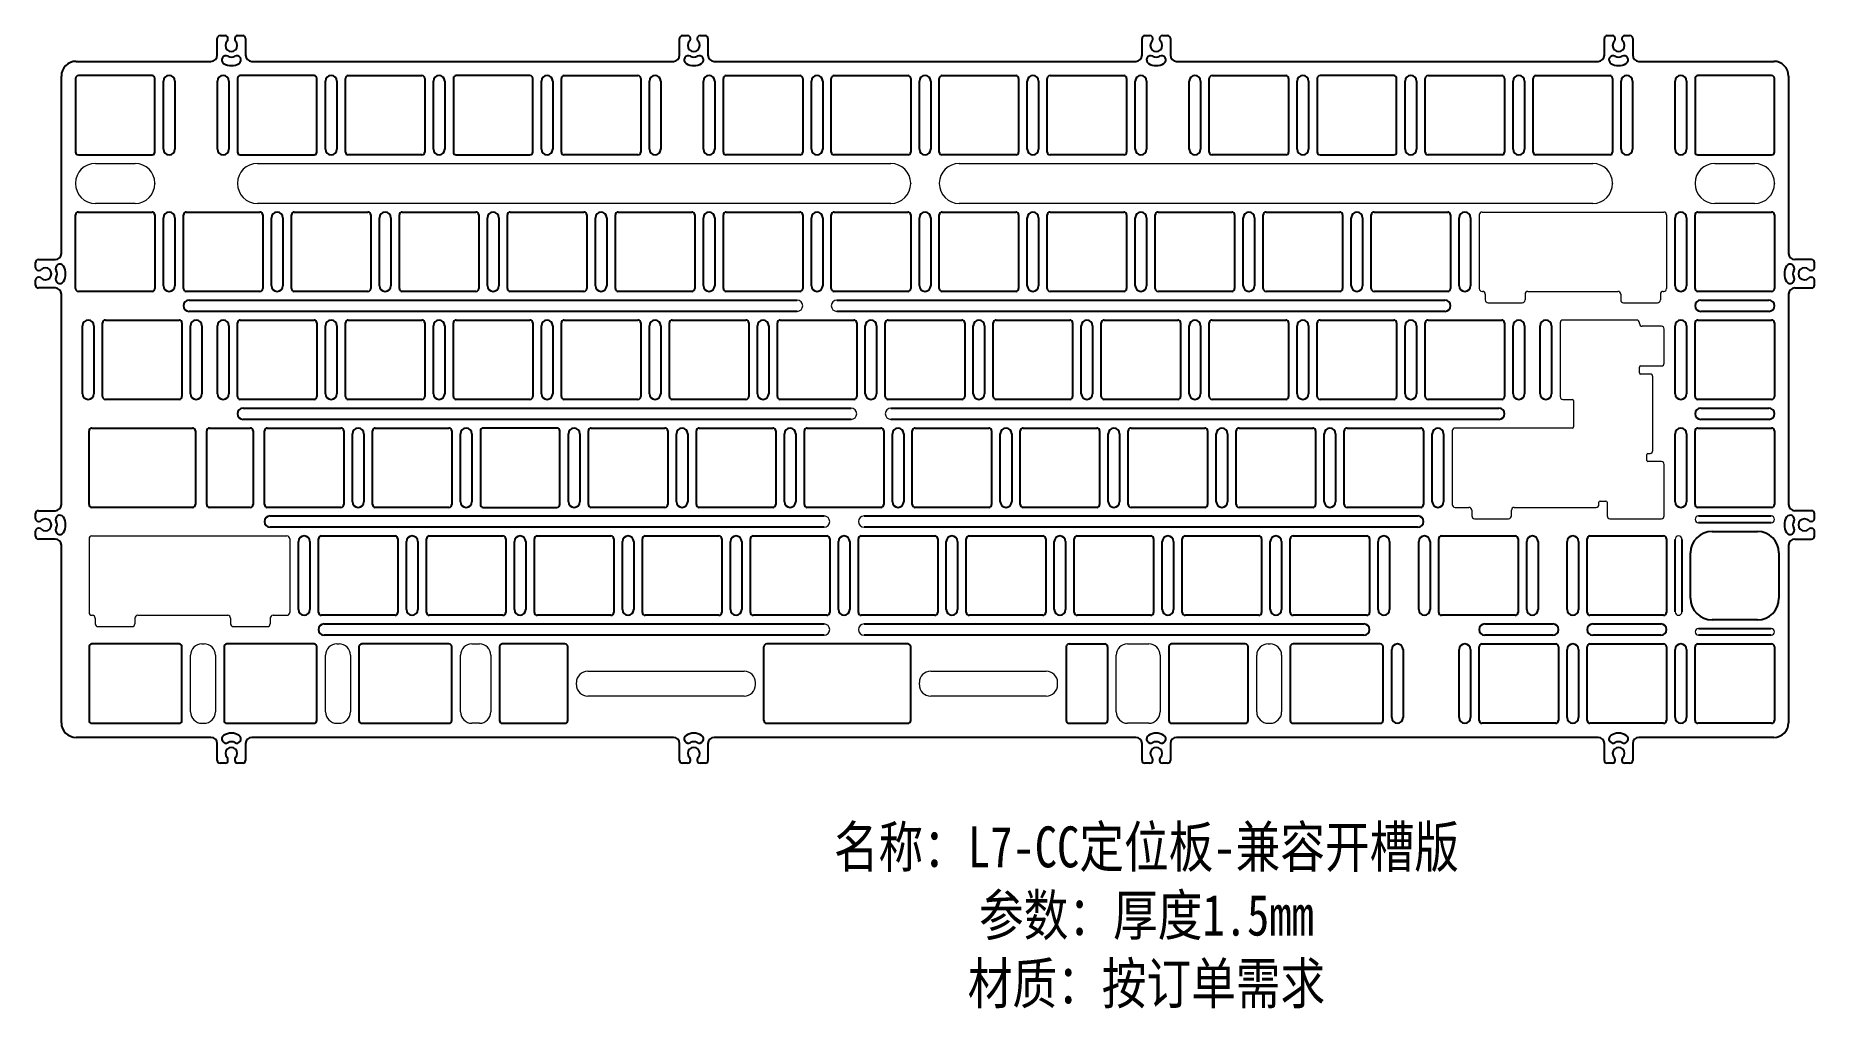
# Model space of a CAD drawing. Header units: millimetres. Extents: x 11762 to 12076, y -129 to 43.
import ezdxf

# ---------------------------------------------------------------- set-up
doc = ezdxf.new("R2010")
doc.units = ezdxf.units.MM
doc.layers.add('图框', color=7, linetype='Continuous')
doc.layers.add('标注', color=3, linetype='Continuous', lineweight=9)
doc.styles.add('宋体', font='', dxfattribs={"width": 0.8})
doc.styles.get('宋体').set_extended_font_data('SimSun')

msp = doc.modelspace()

# ---------------------------------------------------------------- texts
at = {"layer": '图框', "insert": (11957.9, -112.44), "char_height": 7.2236, "width": 176.8813, "attachment_point": 5, "style": '宋体'}
msp.add_mtext('{\\C2;名称：L7-CC定位板-兼容开槽版\\P参数：厚度1.5mm\\P材质：按订单需求}', dxfattribs=at)

# ---------------------------------------------------------------- blocks, each defined once
blk = doc.blocks.new('dwbhcjjrk')
at = {"color": 7, "linetype": 'Continuous'}
for p, q in [((45104.66, -5208.81), (45104.66, -5221.81)), ((45118.16, -5208.31), (45105.16, -5208.31)), ((45118.66, -5208.9), (45118.66, -5208.81)), ((45122.52, -5209.4), (45119.16, -5209.4)), ((45123.02, -5215.9), (45123.02, -5209.9)), ((45118.66, -5217.63), (45118.66, -5216.6)), ((45118.86, -5216.4), (45122.52, -5216.4)), ((45120.52, -5217.83), (45118.86, -5217.83)), ((45121.02, -5231.33), (45121.02, -5218.33)), ((45105.16, -5222.31), (45106.82, -5222.31)), ((45107.02, -5222.51), (45107.02, -5227.16)), ((45085.61, -5227.86), (45085.61, -5240.86)), ((45106.82, -5227.36), (45086.11, -5227.36)), ((45120.15, -5231.83), (45120.52, -5231.83)), ((45119.95, -5233.07), (45119.95, -5232.03)), ((45122.52, -5233.27), (45120.15, -5233.27)), ((45123.02, -5242.86), (45123.02, -5233.77)), ((45111.51, -5240.86), (45111.51, -5240.47)), ((45111.71, -5240.27), (45112.75, -5240.27)), ((45112.95, -5240.47), (45112.95, -5242.86)), ((45086.11, -5241.36), (45088.57, -5241.36)), ((45089.07, -5241.86), (45089.07, -5242.86)), ((45089.57, -5243.36), (45095.57, -5243.36)), ((45096.07, -5242.86), (45096.07, -5241.86)), ((45096.57, -5241.36), (45111.01, -5241.36)), ((45113.45, -5243.36), (45122.52, -5243.36))]:
    blk.add_line(p, q, dxfattribs=at)
for centre, radius, start, end in [((45105.16, -5208.81), 0.5, 90, 180), ((45118.16, -5208.81), 0.5, 0, 90), ((45119.16, -5208.9), 0.5, 180, 270), ((45122.52, -5209.9), 0.5, 0, 90), ((45122.52, -5215.9), 0.5, 270, 0), ((45118.86, -5216.6), 0.2, 90, 180), ((45118.86, -5217.63), 0.2, 180, 270), ((45120.52, -5218.33), 0.5, 0, 90), ((45105.16, -5221.81), 0.5, 180, 270), ((45106.82, -5222.51), 0.2, 0, 90), ((45086.11, -5227.86), 0.5, 90, 180), ((45106.82, -5227.16), 0.2, 270, 0), ((45120.15, -5232.03), 0.2, 90, 180), ((45120.52, -5231.33), 0.5, 270, 0), ((45120.15, -5233.07), 0.2, 180, 270), ((45122.52, -5233.77), 0.5, 0, 90), ((45086.11, -5240.86), 0.5, 180, 270), ((45111.01, -5240.86), 0.5, 270, 0), ((45111.71, -5240.47), 0.2, 90, 180), ((45112.75, -5240.47), 0.2, 0, 90), ((45088.57, -5241.86), 0.5, 0, 90), ((45089.57, -5242.86), 0.5, 180, 270), ((45095.57, -5242.86), 0.5, 270, 0), ((45096.57, -5241.86), 0.5, 90, 180), ((45113.45, -5242.86), 0.5, 180, 270), ((45122.52, -5242.86), 0.5, 270, 0)]:
    blk.add_arc(centre, radius, start, end, dxfattribs=at)
blk = doc.blocks.new('zsjrkk')
at = {"color": 7}
for p, q in [((45276.46, -5380.32), (45276.46, -5393.32)), ((45276.96, -5379.82), (45311.39, -5379.82)), ((45311.89, -5380.32), (45311.89, -5393.32)), ((45276.96, -5393.82), (45277.05, -5393.82)), ((45277.55, -5394.32), (45277.55, -5395.32)), ((45284.55, -5394.32), (45284.55, -5395.32)), ((45285.05, -5393.82), (45300.93, -5393.82)), ((45301.43, -5394.32), (45301.43, -5395.32)), ((45308.43, -5394.32), (45308.43, -5395.32)), ((45308.93, -5393.82), (45311.39, -5393.82)), ((45278.05, -5395.82), (45284.05, -5395.82)), ((45301.93, -5395.82), (45307.93, -5395.82))]:
    blk.add_line(p, q, dxfattribs=at)
for centre, start, end in [((45276.96, -5380.32), 90, 180), ((45311.39, -5380.32), 0, 90), ((45276.96, -5393.32), 180, 270), ((45277.05, -5394.32), 0, 90), ((45285.05, -5394.32), 90, 180), ((45300.93, -5394.32), 0, 90), ((45308.93, -5394.32), 90, 180), ((45311.39, -5393.32), 270, 0), ((45278.05, -5395.32), 180, 270), ((45284.05, -5395.32), 270, 0), ((45301.93, -5395.32), 180, 270), ((45307.93, -5395.32), 270, 0)]:
    blk.add_arc(centre, 0.5, start, end, dxfattribs=at)
blk = doc.blocks.new('tgjrkk')
at = {"color": 7}
for p, q in [((45404.43, -5423), (45436.48, -5423)), ((45403.93, -5423.5), (45403.93, -5436.5)), ((45436.98, -5423.5), (45436.98, -5436.5)), ((45404.43, -5437), (45404.51, -5437)), ((45405.01, -5437.5), (45405.01, -5438.5)), ((45405.51, -5439), (45411.51, -5439)), ((45412.01, -5437.5), (45412.01, -5438.5)), ((45412.51, -5437), (45428.39, -5437)), ((45428.89, -5437.5), (45428.89, -5438.5)), ((45429.39, -5439), (45435.39, -5439)), ((45435.89, -5437.5), (45435.89, -5438.5)), ((45436.39, -5437), (45436.48, -5437))]:
    blk.add_line(p, q, dxfattribs=at)
for centre, start, end in [((45404.43, -5423.5), 90, 180), ((45436.48, -5423.5), 0, 90), ((45404.43, -5436.5), 180, 270), ((45404.51, -5437.5), 0, 90), ((45405.51, -5438.5), 180, 270), ((45411.51, -5438.5), 270, 0), ((45412.51, -5437.5), 90, 180), ((45428.39, -5437.5), 0, 90), ((45429.39, -5438.5), 180, 270), ((45435.39, -5438.5), 270, 0), ((45436.39, -5437.5), 90, 180), ((45436.48, -5436.5), 270, 0)]:
    blk.add_arc(centre, 0.5, start, end, dxfattribs=at)

# ---------------------------------------------------------------- linework, layer by layer
at = {"color": 7, "linetype": 'Continuous'}
for p, q in [((11793.95, 39.72), (11793.95, 42.67)), ((11794.45, 43.17), (11795.35, 43.17)), ((11795.85, 42.51), (11795.85, 42.67)), ((11797.05, 42.67), (11797.05, 42.51)), ((11797.55, 43.17), (11798.45, 43.17)), ((11798.95, 42.67), (11798.95, 39.72)), ((11875.54, 39.72), (11875.54, 42.67)), ((11876.04, 43.17), (11876.94, 43.17)), ((11877.44, 42.51), (11877.44, 42.67)), ((11878.64, 42.67), (11878.64, 42.51)), ((11879.14, 43.17), (11880.04, 43.17)), ((11880.54, 42.67), (11880.54, 39.72)), ((11957.12, 39.72), (11957.12, 42.67)), ((11957.62, 43.17), (11958.52, 43.17)), ((11959.02, 42.51), (11959.02, 42.67)), ((11960.22, 42.67), (11960.22, 42.51)), ((11960.72, 43.17), (11961.62, 43.17)), ((11962.12, 42.67), (11962.12, 39.72)), ((12038.7, 39.72), (12038.7, 42.67)), ((12039.2, 43.17), (12040.1, 43.17)), ((12040.6, 42.51), (12040.6, 42.67)), ((12041.8, 42.67), (12041.8, 42.51)), ((12042.3, 43.17), (12043.2, 43.17)), ((12043.7, 42.67), (12043.7, 39.72)), ((11769.05, 38.62), (11792.85, 38.62)), ((11800.05, 38.62), (11874.44, 38.62)), ((11881.64, 38.62), (11956.02, 38.62)), ((11963.22, 38.62), (12037.6, 38.62)), ((12044.8, 38.62), (12068.6, 38.62)), ((11766.45, 4.71), (11766.45, 36.02)), ((11768.95, 35.62), (11768.95, 22.62)), ((11782.45, 36.12), (11769.45, 36.12)), ((11782.95, 22.62), (11782.95, 35.62)), ((11797.53, 35.62), (11797.53, 22.62)), ((11811.03, 36.12), (11798.03, 36.12)), ((11811.53, 22.62), (11811.53, 35.62)), ((11816.58, 22.62), (11816.58, 35.62)), ((11817.08, 36.12), (11830.08, 36.12)), ((11830.58, 35.62), (11830.58, 22.62)), ((11835.63, 35.62), (11835.63, 22.62)), ((11849.13, 36.12), (11836.13, 36.12)), ((11849.63, 22.62), (11849.63, 35.62)), ((11854.68, 22.62), (11854.68, 35.62)), ((11855.18, 36.12), (11868.18, 36.12)), ((11868.68, 35.62), (11868.68, 22.62)), ((11883.25, 22.62), (11883.25, 35.62)), ((11883.75, 36.12), (11896.75, 36.12)), ((11897.25, 35.62), (11897.25, 22.62)), ((11902.3, 22.62), (11902.3, 35.62)), ((11902.8, 36.12), (11915.8, 36.12)), ((11916.3, 35.62), (11916.3, 22.62)), ((11921.35, 22.62), (11921.35, 35.62)), ((11921.85, 36.12), (11934.85, 36.12)), ((11935.35, 35.62), (11935.35, 22.62)), ((11940.4, 22.62), (11940.4, 35.62)), ((11940.9, 36.12), (11953.9, 36.12)), ((11954.4, 35.62), (11954.4, 22.62)), ((11968.98, 22.62), (11968.98, 35.62)), ((11969.48, 36.12), (11982.48, 36.12)), ((11982.98, 35.62), (11982.98, 22.62)), ((11988.03, 35.62), (11988.03, 22.62)), ((12001.53, 36.12), (11988.53, 36.12)), ((12002.03, 22.62), (12002.03, 35.62)), ((12007.08, 22.62), (12007.08, 35.62)), ((12007.58, 36.12), (12020.58, 36.12)), ((12021.08, 35.62), (12021.08, 22.62)), ((12026.13, 22.62), (12026.13, 35.62)), ((12026.63, 36.12), (12039.63, 36.12)), ((12040.13, 35.62), (12040.13, 22.62)), ((12054.7, 35.62), (12054.7, 22.62)), ((12068.2, 36.12), (12055.2, 36.12)), ((12068.7, 22.62), (12068.7, 35.62)), ((12071.2, 36.02), (12071.2, 4.71)), ((11769.45, 22.12), (11782.45, 22.12)), ((11798.03, 22.12), (11811.03, 22.12)), ((11830.08, 22.12), (11817.08, 22.12)), ((11836.13, 22.12), (11849.13, 22.12)), ((11868.18, 22.12), (11855.18, 22.12)), ((11896.75, 22.12), (11883.75, 22.12)), ((11915.8, 22.12), (11902.8, 22.12)), ((11934.85, 22.12), (11921.85, 22.12)), ((11953.9, 22.12), (11940.9, 22.12)), ((11982.48, 22.12), (11969.48, 22.12)), ((11988.53, 22.12), (12001.53, 22.12)), ((12020.58, 22.12), (12007.58, 22.12)), ((12039.63, 22.12), (12026.63, 22.12)), ((12055.2, 22.12), (12068.2, 22.12)), ((11768.95, -1.48), (11768.95, 11.52)), ((11769.45, 12.02), (11782.45, 12.02)), ((11782.95, 11.52), (11782.95, -1.48)), ((11788, -1.48), (11788, 11.52)), ((11788.5, 12.02), (11801.5, 12.02)), ((11802, 11.52), (11802, -1.48)), ((11807.05, -1.48), (11807.05, 11.52)), ((11807.55, 12.02), (11820.55, 12.02)), ((11821.05, 11.52), (11821.05, -1.48)), ((11826.1, -1.48), (11826.1, 11.52)), ((11826.6, 12.02), (11839.6, 12.02)), ((11840.1, 11.52), (11840.1, -1.48)), ((11845.15, -1.48), (11845.15, 11.52)), ((11845.65, 12.02), (11858.65, 12.02)), ((11859.15, 11.52), (11859.15, -1.48)), ((11864.2, -1.48), (11864.2, 11.52)), ((11864.7, 12.02), (11877.7, 12.02)), ((11878.2, 11.52), (11878.2, -1.48)), ((11883.25, -1.48), (11883.25, 11.52)), ((11883.75, 12.02), (11896.75, 12.02)), ((11897.25, 11.52), (11897.25, -1.48)), ((11902.3, -1.48), (11902.3, 11.52)), ((11902.8, 12.02), (11915.8, 12.02)), ((11916.3, 11.52), (11916.3, -1.48)), ((11921.35, -1.48), (11921.35, 11.52)), ((11921.85, 12.02), (11934.85, 12.02)), ((11935.35, 11.52), (11935.35, -1.48)), ((11940.4, -1.48), (11940.4, 11.52)), ((11940.9, 12.02), (11953.9, 12.02)), ((11954.4, 11.52), (11954.4, -1.48)), ((11959.45, -1.48), (11959.45, 11.52)), ((11959.95, 12.02), (11972.95, 12.02)), ((11973.45, 11.52), (11973.45, -1.48)), ((11978.5, -1.48), (11978.5, 11.52)), ((11979, 12.02), (11992, 12.02)), ((11992.5, 11.52), (11992.5, -1.48)), ((11997.55, -1.48), (11997.55, 11.52)), ((11998.05, 12.02), (12011.05, 12.02)), ((12011.55, 11.52), (12011.55, -1.48)), ((12054.7, -1.48), (12054.7, 11.52)), ((12055.2, 12.02), (12068.2, 12.02)), ((12068.7, 11.52), (12068.7, -1.48)), ((11762.4, 3.63), (11765.35, 3.63)), ((12075.25, 3.63), (12072.3, 3.63)), ((11761.9, 2.23), (11761.9, 3.13)), ((11761.9, -0.87), (11761.9, 0.03)), ((11762.4, 1.73), (11762.56, 1.73)), ((11762.56, 0.53), (11762.4, 0.53)), ((12075.25, 1.73), (12075.1, 1.73)), ((12075.1, 0.53), (12075.25, 0.53)), ((12075.75, 2.23), (12075.75, 3.13)), ((12075.75, -0.87), (12075.75, 0.03)), ((11765.35, -1.37), (11762.4, -1.37)), ((11766.45, -39.59), (11766.45, -2.46)), ((11782.45, -1.98), (11769.45, -1.98)), ((11801.5, -1.98), (11788.5, -1.98)), ((11820.55, -1.98), (11807.55, -1.98)), ((11839.6, -1.98), (11826.6, -1.98)), ((11858.65, -1.98), (11845.65, -1.98)), ((11877.7, -1.98), (11864.7, -1.98)), ((11896.75, -1.98), (11883.75, -1.98)), ((11915.8, -1.98), (11902.8, -1.98)), ((11934.85, -1.98), (11921.85, -1.98)), ((11953.9, -1.98), (11940.9, -1.98)), ((11972.95, -1.98), (11959.95, -1.98)), ((11992, -1.98), (11979, -1.98)), ((12011.05, -1.98), (11998.05, -1.98)), ((12068.2, -1.98), (12055.2, -1.98)), ((12071.2, -2.46), (12071.2, -39.59)), ((12072.3, -1.37), (12075.25, -1.37)), ((11773.72, -20.53), (11773.72, -7.53)), ((11774.22, -7.03), (11787.22, -7.03)), ((11787.72, -7.53), (11787.72, -20.53)), ((11797.53, -20.53), (11797.53, -7.53)), ((11798.03, -7.03), (11811.03, -7.03)), ((11811.53, -7.53), (11811.53, -20.53)), ((11816.58, -20.53), (11816.58, -7.53)), ((11817.08, -7.03), (11830.08, -7.03)), ((11830.58, -7.53), (11830.58, -20.53)), ((11835.63, -20.53), (11835.63, -7.53)), ((11836.13, -7.03), (11849.13, -7.03)), ((11849.63, -7.53), (11849.63, -20.53)), ((11854.68, -20.53), (11854.68, -7.53)), ((11855.18, -7.03), (11868.18, -7.03)), ((11868.68, -7.53), (11868.68, -20.53)), ((11873.73, -20.53), (11873.73, -7.53)), ((11874.23, -7.03), (11887.23, -7.03)), ((11887.73, -7.53), (11887.73, -20.53)), ((11892.78, -20.53), (11892.78, -7.53)), ((11893.28, -7.03), (11906.28, -7.03)), ((11906.78, -7.53), (11906.78, -20.53)), ((11911.83, -20.53), (11911.83, -7.53)), ((11912.33, -7.03), (11925.33, -7.03)), ((11925.83, -7.53), (11925.83, -20.53)), ((11930.88, -20.53), (11930.88, -7.53)), ((11931.38, -7.03), (11944.38, -7.03)), ((11944.88, -7.53), (11944.88, -20.53)), ((11949.93, -20.53), (11949.93, -7.53)), ((11950.43, -7.03), (11963.43, -7.03)), ((11963.93, -7.53), (11963.93, -20.53)), ((11968.98, -20.53), (11968.98, -7.53)), ((11969.48, -7.03), (11982.48, -7.03)), ((11982.98, -7.53), (11982.98, -20.53)), ((11988.03, -20.53), (11988.03, -7.53)), ((11988.53, -7.03), (12001.53, -7.03)), ((12002.03, -7.53), (12002.03, -20.53)), ((12007.08, -20.53), (12007.08, -7.53)), ((12007.58, -7.03), (12020.58, -7.03)), ((12021.08, -7.53), (12021.08, -20.53)), ((12054.7, -20.53), (12054.7, -7.53)), ((12055.2, -7.03), (12068.2, -7.03)), ((12068.7, -7.53), (12068.7, -20.53)), ((11787.22, -21.03), (11774.22, -21.03)), ((11811.03, -21.03), (11798.03, -21.03)), ((11830.08, -21.03), (11817.08, -21.03)), ((11849.13, -21.03), (11836.13, -21.03)), ((11868.18, -21.03), (11855.18, -21.03)), ((11887.23, -21.03), (11874.23, -21.03)), ((11906.28, -21.03), (11893.28, -21.03)), ((11925.33, -21.03), (11912.33, -21.03)), ((11944.38, -21.03), (11931.38, -21.03)), ((11963.43, -21.03), (11950.43, -21.03)), ((11982.48, -21.03), (11969.48, -21.03)), ((12001.53, -21.03), (11988.53, -21.03)), ((12020.58, -21.03), (12007.58, -21.03)), ((12068.2, -21.03), (12055.2, -21.03)), ((11771.34, -39.58), (11771.34, -26.58)), ((11771.84, -26.08), (11789.6, -26.08)), ((11790.1, -26.58), (11790.1, -39.58)), ((11792.1, -39.58), (11792.1, -26.58)), ((11792.6, -26.08), (11799.79, -26.08)), ((11800.29, -26.58), (11800.29, -39.58)), ((11802.29, -39.58), (11802.29, -26.58)), ((11802.79, -26.08), (11815.79, -26.08)), ((11816.29, -26.58), (11816.29, -39.58)), ((11821.34, -39.58), (11821.34, -26.58)), ((11821.84, -26.08), (11834.84, -26.08)), ((11835.34, -26.58), (11835.34, -39.58)), ((11840.39, -26.58), (11840.39, -39.58)), ((11853.89, -26.08), (11840.89, -26.08)), ((11854.39, -39.58), (11854.39, -26.58)), ((11859.44, -39.58), (11859.44, -26.58)), ((11859.94, -26.08), (11872.94, -26.08)), ((11873.44, -26.58), (11873.44, -39.58)), ((11878.49, -39.58), (11878.49, -26.58)), ((11878.99, -26.08), (11891.99, -26.08)), ((11892.49, -26.58), (11892.49, -39.58)), ((11897.54, -39.58), (11897.54, -26.58)), ((11898.04, -26.08), (11911.04, -26.08)), ((11911.54, -26.58), (11911.54, -39.58)), ((11916.59, -39.58), (11916.59, -26.58)), ((11917.09, -26.08), (11930.09, -26.08)), ((11930.59, -26.58), (11930.59, -39.58)), ((11935.64, -39.58), (11935.64, -26.58)), ((11936.14, -26.08), (11949.14, -26.08)), ((11949.64, -26.58), (11949.64, -39.58)), ((11954.69, -39.58), (11954.69, -26.58)), ((11955.19, -26.08), (11968.19, -26.08)), ((11968.69, -26.58), (11968.69, -39.58)), ((11973.74, -39.58), (11973.74, -26.58)), ((11974.24, -26.08), (11987.24, -26.08)), ((11987.74, -26.58), (11987.74, -39.58)), ((11992.79, -39.58), (11992.79, -26.58)), ((11993.29, -26.08), (12006.29, -26.08)), ((12006.79, -26.58), (12006.79, -39.58)), ((12054.7, -39.58), (12054.7, -26.58)), ((12055.2, -26.08), (12068.2, -26.08)), ((12068.7, -26.58), (12068.7, -39.58)), ((11762.4, -40.67), (11765.35, -40.67)), ((11789.6, -40.08), (11771.84, -40.08)), ((11799.79, -40.08), (11792.6, -40.08)), ((11815.79, -40.08), (11802.79, -40.08)), ((11834.84, -40.08), (11821.84, -40.08)), ((11840.89, -40.08), (11853.89, -40.08)), ((11872.94, -40.08), (11859.94, -40.08)), ((11891.99, -40.08), (11878.99, -40.08)), ((11911.04, -40.08), (11898.04, -40.08)), ((11930.09, -40.08), (11917.09, -40.08)), ((11949.14, -40.08), (11936.14, -40.08)), ((11968.19, -40.08), (11955.19, -40.08)), ((11987.24, -40.08), (11974.24, -40.08)), ((12006.29, -40.08), (11993.29, -40.08)), ((12068.2, -40.08), (12055.2, -40.08)), ((12075.25, -40.67), (12072.3, -40.67)), ((11761.9, -42.07), (11761.9, -41.17)), ((11762.4, -42.57), (11762.56, -42.57)), ((11762.56, -43.77), (11762.4, -43.77)), ((12075.25, -42.57), (12075.1, -42.57)), ((12075.1, -43.77), (12075.25, -43.77)), ((12075.75, -42.07), (12075.75, -41.17)), ((11761.9, -45.17), (11761.9, -44.27)), ((11765.35, -45.67), (11762.4, -45.67)), ((11766.45, -78.08), (11766.45, -46.76)), ((11811.82, -58.63), (11811.82, -45.63)), ((11812.32, -45.13), (11825.32, -45.13)), ((11825.82, -45.63), (11825.82, -58.63)), ((11830.87, -58.63), (11830.87, -45.63)), ((11831.37, -45.13), (11844.37, -45.13)), ((11844.87, -45.63), (11844.87, -58.63)), ((11849.92, -58.63), (11849.92, -45.63)), ((11850.42, -45.13), (11863.42, -45.13)), ((11863.92, -45.63), (11863.92, -58.63)), ((11868.97, -58.63), (11868.97, -45.63)), ((11869.47, -45.13), (11882.47, -45.13)), ((11882.97, -45.63), (11882.97, -58.63)), ((11888.02, -58.63), (11888.02, -45.63)), ((11888.52, -45.13), (11901.52, -45.13)), ((11902.02, -45.63), (11902.02, -58.63)), ((11907.07, -58.63), (11907.07, -45.63)), ((11907.57, -45.13), (11920.57, -45.13)), ((11921.07, -45.63), (11921.07, -58.63)), ((11926.12, -58.63), (11926.12, -45.63)), ((11926.62, -45.13), (11939.62, -45.13)), ((11940.12, -45.63), (11940.12, -58.63)), ((11945.17, -58.63), (11945.17, -45.63)), ((11945.67, -45.13), (11958.67, -45.13)), ((11959.17, -45.63), (11959.17, -58.63)), ((11964.22, -58.63), (11964.22, -45.63)), ((11964.72, -45.13), (11977.72, -45.13)), ((11978.22, -45.63), (11978.22, -58.63)), ((11983.27, -58.63), (11983.27, -45.63)), ((11983.77, -45.13), (11996.77, -45.13)), ((11997.27, -45.63), (11997.27, -58.63)), ((12009.46, -58.63), (12009.46, -45.63)), ((12009.96, -45.13), (12022.96, -45.13)), ((12023.46, -45.63), (12023.46, -58.63)), ((12035.65, -58.63), (12035.65, -45.63)), ((12036.15, -45.13), (12049.15, -45.13)), ((12049.65, -45.63), (12049.65, -58.63)), ((12057.7, -44.33), (12065.7, -44.33)), ((12071.2, -46.76), (12071.2, -78.08)), ((12072.3, -45.67), (12075.25, -45.67)), ((12075.75, -45.17), (12075.75, -44.27)), ((12053.9, -56.13), (12053.9, -48.13)), ((12069.5, -48.13), (12069.5, -56.13)), ((11825.32, -59.13), (11812.32, -59.13)), ((11844.37, -59.13), (11831.37, -59.13)), ((11863.42, -59.13), (11850.42, -59.13)), ((11882.47, -59.13), (11869.47, -59.13)), ((11901.52, -59.13), (11888.52, -59.13)), ((11920.57, -59.13), (11907.57, -59.13)), ((11939.62, -59.13), (11926.62, -59.13)), ((11958.67, -59.13), (11945.67, -59.13)), ((11977.72, -59.13), (11964.72, -59.13)), ((11996.77, -59.13), (11983.77, -59.13)), ((12022.96, -59.13), (12009.96, -59.13)), ((12049.15, -59.13), (12036.15, -59.13)), ((12065.7, -59.93), (12057.7, -59.93)), ((11771.34, -64.68), (11771.34, -77.68)), ((11787.22, -64.18), (11771.84, -64.18)), ((11787.72, -77.68), (11787.72, -64.68)), ((11795.15, -64.68), (11795.15, -77.68)), ((11811.03, -64.18), (11795.65, -64.18)), ((11811.53, -77.68), (11811.53, -64.68)), ((11818.96, -64.68), (11818.96, -77.68)), ((11834.84, -64.18), (11819.46, -64.18)), ((11835.34, -77.68), (11835.34, -64.68)), ((11843.75, -64.68), (11843.75, -77.68)), ((11855.31, -64.18), (11844.24, -64.18)), ((11855.8, -77.68), (11855.81, -64.68)), ((11915.8, -64.18), (11890.9, -64.18)), ((11916.3, -77.68), (11916.3, -64.68)), ((11961.84, -64.68), (11961.84, -77.68)), ((11975.34, -64.18), (11962.34, -64.18)), ((11975.84, -77.68), (11975.84, -64.68)), ((11983.27, -64.68), (11983.27, -77.68)), ((11999.15, -64.18), (11983.77, -64.18)), ((11999.65, -77.68), (11999.65, -64.68)), ((12016.6, -77.68), (12016.6, -64.68)), ((12017.1, -64.18), (12030.1, -64.18)), ((12030.6, -64.68), (12030.6, -77.68)), ((12035.65, -77.68), (12035.65, -64.68)), ((12036.15, -64.18), (12049.15, -64.18)), ((12049.65, -64.68), (12049.65, -77.68)), ((12054.7, -77.68), (12054.7, -64.68)), ((12055.2, -64.18), (12068.2, -64.18)), ((12068.7, -64.68), (12068.7, -77.68)), ((11771.84, -78.18), (11787.22, -78.18)), ((11795.65, -78.18), (11811.03, -78.18)), ((11819.46, -78.18), (11834.84, -78.18)), ((11844.25, -78.18), (11855.3, -78.18)), ((11890.9, -78.18), (11915.8, -78.18)), ((11962.34, -78.18), (11975.34, -78.18)), ((11983.77, -78.18), (11999.15, -78.18)), ((12030.1, -78.18), (12017.1, -78.18)), ((12049.15, -78.18), (12036.15, -78.18)), ((12068.2, -78.18), (12055.2, -78.18)), ((11792.85, -80.68), (11769.05, -80.68)), ((11874.44, -80.68), (11800.05, -80.68)), ((11956.02, -80.68), (11881.64, -80.68)), ((12037.6, -80.68), (11963.22, -80.68)), ((12068.6, -80.68), (12044.8, -80.68)), ((11793.95, -84.73), (11793.95, -81.78)), ((11795.85, -84.73), (11795.85, -84.57)), ((11797.05, -84.57), (11797.05, -84.73)), ((11798.95, -81.78), (11798.95, -84.73)), ((11875.54, -84.73), (11875.54, -81.78)), ((11877.44, -84.73), (11877.44, -84.57)), ((11878.64, -84.57), (11878.64, -84.73)), ((11880.54, -81.78), (11880.54, -84.73)), ((11957.12, -84.73), (11957.12, -81.78)), ((11959.02, -84.73), (11959.02, -84.57)), ((11960.22, -84.57), (11960.22, -84.73)), ((11962.12, -81.78), (11962.12, -84.73)), ((12038.7, -84.73), (12038.7, -81.78)), ((12040.6, -84.73), (12040.6, -84.57)), ((12041.8, -84.57), (12041.8, -84.73)), ((12043.7, -81.78), (12043.7, -84.73)), ((11795.35, -85.23), (11794.45, -85.23)), ((11798.45, -85.23), (11797.55, -85.23)), ((11876.94, -85.23), (11876.04, -85.23)), ((11880.04, -85.23), (11879.14, -85.23)), ((11958.52, -85.23), (11957.62, -85.23)), ((11961.62, -85.23), (11960.72, -85.23)), ((12040.1, -85.23), (12039.2, -85.23)), ((12043.2, -85.23), (12042.3, -85.23))]:
    msp.add_line(p, q, dxfattribs=at)
at = {"color": 2, "linetype": 'Continuous'}
for p, q in [((11784.48, 23.12), (11784.48, 35.12)), ((11786.48, 35.12), (11786.48, 23.12)), ((11794, 23.12), (11794, 35.12)), ((11796, 35.12), (11796, 23.12)), ((11813.05, 23.12), (11813.05, 35.12)), ((11815.05, 35.12), (11815.05, 23.12)), ((11832.1, 23.12), (11832.1, 35.12)), ((11834.1, 35.12), (11834.1, 23.12)), ((11851.15, 23.12), (11851.15, 35.12)), ((11853.15, 35.12), (11853.15, 23.12)), ((11870.2, 23.12), (11870.2, 35.12)), ((11872.2, 35.12), (11872.2, 23.12)), ((11879.73, 23.12), (11879.73, 35.12)), ((11881.73, 35.12), (11881.73, 23.12)), ((11898.78, 23.12), (11898.78, 35.12)), ((11900.78, 35.12), (11900.78, 23.12)), ((11917.83, 23.12), (11917.83, 35.12)), ((11919.83, 35.12), (11919.83, 23.12)), ((11936.88, 23.12), (11936.88, 35.12)), ((11938.88, 35.12), (11938.88, 23.12)), ((11955.93, 23.12), (11955.93, 35.12)), ((11957.93, 35.12), (11957.93, 23.12)), ((11965.45, 23.12), (11965.45, 35.12)), ((11967.45, 35.12), (11967.45, 23.12)), ((11984.5, 23.12), (11984.5, 35.12)), ((11986.5, 35.12), (11986.5, 23.12)), ((12003.55, 23.12), (12003.55, 35.12)), ((12005.55, 35.12), (12005.55, 23.12)), ((12022.6, 23.12), (12022.6, 35.12)), ((12024.6, 35.12), (12024.6, 23.12)), ((12041.65, 23.12), (12041.65, 35.12)), ((12043.65, 35.12), (12043.65, 23.12)), ((12051.18, 23.12), (12051.18, 35.12)), ((12053.18, 35.12), (12053.18, 23.12)), ((11784.48, -0.98), (11784.48, 11.02)), ((11786.48, 11.02), (11786.48, -0.98)), ((11803.53, -0.98), (11803.53, 11.02)), ((11805.53, 11.02), (11805.53, -0.98)), ((11822.58, -0.98), (11822.58, 11.02)), ((11824.58, 11.02), (11824.58, -0.98)), ((11841.63, -0.98), (11841.63, 11.02)), ((11843.63, 11.02), (11843.63, -0.98)), ((11860.68, -0.98), (11860.68, 11.02)), ((11862.68, 11.02), (11862.68, -0.98)), ((11879.73, -0.98), (11879.73, 11.02)), ((11881.73, 11.02), (11881.73, -0.98)), ((11898.78, -0.98), (11898.78, 11.02)), ((11900.78, 11.02), (11900.78, -0.98)), ((11917.83, -0.98), (11917.83, 11.02)), ((11919.83, 11.02), (11919.83, -0.98)), ((11936.88, -0.98), (11936.88, 11.02)), ((11938.88, 11.02), (11938.88, -0.98)), ((11955.93, -0.98), (11955.93, 11.02)), ((11957.93, 11.02), (11957.93, -0.98)), ((11974.98, -0.98), (11974.98, 11.02)), ((11976.98, 11.02), (11976.98, -0.98)), ((11994.03, -0.98), (11994.03, 11.02)), ((11996.03, 11.02), (11996.03, -0.98)), ((12013.08, -0.98), (12013.08, 11.02)), ((12015.08, 11.02), (12015.08, -0.98)), ((12051.18, -0.98), (12051.18, 11.02)), ((12053.18, 11.02), (12053.18, -0.98)), ((11789, -3.5), (11896.25, -3.5)), ((11896.25, -5.5), (11789, -5.5)), ((11903.3, -3.5), (12010.55, -3.5)), ((12010.55, -5.5), (11903.3, -5.5)), ((12055.7, -3.5), (12067.7, -3.5)), ((12067.7, -5.5), (12055.7, -5.5)), ((11770.19, -20.03), (11770.19, -8.03)), ((11772.19, -8.03), (11772.19, -20.03)), ((11789.24, -20.03), (11789.24, -8.03)), ((11791.24, -8.03), (11791.24, -20.03)), ((11794, -20.03), (11794, -8.03)), ((11796, -8.03), (11796, -20.03)), ((11813.05, -20.03), (11813.05, -8.03)), ((11815.05, -8.03), (11815.05, -20.03)), ((11832.1, -20.03), (11832.1, -8.03)), ((11834.1, -8.03), (11834.1, -20.03)), ((11851.15, -20.03), (11851.15, -8.03)), ((11853.15, -8.03), (11853.15, -20.03)), ((11870.2, -20.03), (11870.2, -8.03)), ((11872.2, -8.03), (11872.2, -20.03)), ((11889.25, -20.03), (11889.25, -8.03)), ((11891.25, -8.03), (11891.25, -20.03)), ((11908.3, -20.03), (11908.3, -8.03)), ((11910.3, -8.03), (11910.3, -20.03)), ((11927.35, -20.03), (11927.35, -8.03)), ((11929.35, -8.03), (11929.35, -20.03)), ((11946.4, -20.03), (11946.4, -8.03)), ((11948.4, -8.03), (11948.4, -20.03)), ((11965.45, -20.03), (11965.45, -8.03)), ((11967.45, -8.03), (11967.45, -20.03)), ((11984.5, -20.03), (11984.5, -8.03)), ((11986.5, -8.03), (11986.5, -20.03)), ((12003.55, -20.03), (12003.55, -8.03)), ((12005.55, -8.03), (12005.55, -20.03)), ((12022.6, -20.03), (12022.6, -8.03)), ((12024.6, -8.03), (12024.6, -20.03)), ((12027.37, -20.03), (12027.37, -8.03)), ((12029.37, -8.03), (12029.37, -20.03)), ((12051.18, -20.03), (12051.18, -8.03)), ((12053.18, -8.03), (12053.18, -20.03)), ((11798.53, -22.55), (11905.78, -22.55)), ((11905.78, -24.55), (11798.53, -24.55)), ((11912.83, -22.55), (12020.08, -22.55)), ((12020.08, -24.55), (11912.83, -24.55)), ((12055.7, -22.55), (12067.7, -22.55)), ((12067.7, -24.55), (12055.7, -24.55)), ((11817.82, -39.08), (11817.82, -27.08)), ((11819.82, -27.08), (11819.82, -39.08)), ((11836.87, -39.08), (11836.87, -27.08)), ((11838.87, -27.08), (11838.87, -39.08)), ((11855.92, -39.08), (11855.92, -27.08)), ((11857.92, -27.08), (11857.92, -39.08)), ((11874.97, -39.08), (11874.97, -27.08)), ((11876.97, -27.08), (11876.97, -39.08)), ((11894.02, -39.08), (11894.02, -27.08)), ((11896.02, -27.08), (11896.02, -39.08)), ((11913.07, -39.08), (11913.07, -27.08)), ((11915.07, -27.08), (11915.07, -39.08)), ((11932.12, -39.08), (11932.12, -27.08)), ((11934.12, -27.08), (11934.12, -39.08)), ((11951.17, -39.08), (11951.17, -27.08)), ((11953.17, -27.08), (11953.17, -39.08)), ((11970.22, -39.08), (11970.22, -27.08)), ((11972.22, -27.08), (11972.22, -39.08)), ((11989.27, -39.08), (11989.27, -27.08)), ((11991.27, -27.08), (11991.27, -39.08)), ((12008.32, -39.08), (12008.32, -27.08)), ((12010.32, -27.08), (12010.32, -39.08)), ((12051.18, -39.08), (12051.18, -27.08)), ((12053.18, -27.08), (12053.18, -39.08)), ((11803.29, -41.6), (11901.02, -41.6)), ((11901.02, -43.6), (11803.29, -43.6)), ((11908.07, -41.6), (12005.79, -41.6)), ((12005.79, -43.6), (11908.07, -43.6)), ((12055.3, -41.6), (12068.1, -41.6)), ((12068.1, -42.8), (12055.3, -42.8)), ((11808.29, -58.13), (11808.29, -46.13)), ((11810.29, -46.13), (11810.29, -58.13)), ((11827.34, -58.13), (11827.34, -46.13)), ((11829.34, -46.13), (11829.34, -58.13)), ((11846.39, -58.13), (11846.39, -46.13)), ((11848.39, -46.13), (11848.39, -58.13)), ((11865.44, -58.13), (11865.44, -46.13)), ((11867.44, -46.13), (11867.44, -58.13)), ((11884.49, -58.13), (11884.49, -46.13)), ((11886.49, -46.13), (11886.49, -58.13)), ((11903.54, -58.13), (11903.54, -46.13)), ((11905.54, -46.13), (11905.54, -58.13)), ((11922.59, -58.13), (11922.59, -46.13)), ((11924.59, -46.13), (11924.59, -58.13)), ((11941.64, -58.13), (11941.64, -46.13)), ((11943.64, -46.13), (11943.64, -58.13)), ((11960.69, -58.13), (11960.69, -46.13)), ((11962.69, -46.13), (11962.69, -58.13)), ((11979.74, -58.13), (11979.74, -46.13)), ((11981.74, -46.13), (11981.74, -58.13)), ((11998.79, -58.13), (11998.79, -46.13)), ((12000.79, -46.13), (12000.79, -58.13)), ((12005.94, -58.13), (12005.94, -46.13)), ((12007.94, -46.13), (12007.94, -58.13)), ((12024.99, -58.13), (12024.99, -46.13)), ((12026.99, -46.13), (12026.99, -58.13)), ((12032.13, -58.13), (12032.13, -46.13)), ((12034.13, -46.13), (12034.13, -58.13)), ((12051.18, -58.53), (12051.18, -45.73)), ((12052.38, -45.73), (12052.38, -58.53)), ((11812.82, -60.65), (11901.02, -60.65)), ((11901.02, -62.65), (11812.82, -62.65)), ((11908.07, -60.65), (11996.27, -60.65)), ((11996.27, -62.65), (11908.07, -62.65)), ((12017.6, -60.65), (12029.6, -60.65)), ((12029.6, -62.65), (12017.6, -62.65)), ((12036.65, -60.65), (12048.65, -60.65)), ((12048.65, -62.65), (12036.65, -62.65)), ((12055.3, -61.45), (12068.1, -61.45)), ((12068.1, -62.65), (12055.3, -62.65)), ((12001.17, -77.18), (12001.17, -65.18)), ((12003.17, -65.18), (12003.17, -77.18)), ((12013.08, -77.18), (12013.08, -65.18)), ((12015.08, -65.18), (12015.08, -77.18)), ((12032.13, -77.18), (12032.13, -65.18)), ((12034.13, -65.18), (12034.13, -77.18)), ((12051.18, -77.18), (12051.18, -65.18)), ((12053.18, -65.18), (12053.18, -77.18))]:
    msp.add_line(p, q, dxfattribs=at)
at = {"color": 7}
for p, q in [((11890.4, -77.68), (11890.4, -64.68)), ((11943.75, -64.68), (11943.75, -77.68)), ((11944.25, -64.18), (11950.55, -64.18)), ((11951.05, -64.68), (11951.05, -77.68)), ((11944.25, -78.18), (11950.55, -78.18))]:
    msp.add_line(p, q, dxfattribs=at)
at = {"color": 7, "linetype": 'Continuous'}
for centre, radius, start, end in [((11794.45, 42.67), 0.5, 90, 180), ((11795.35, 42.67), 0.5, 360, 90), ((11796.45, 41.42), 1.05, 135.2111, 44.7937), ((11795.35, 42.51), 0.5, 315.2111, 0), ((11797.55, 42.67), 0.5, 90, 180), ((11797.55, 42.51), 0.5, 180, 224.7937), ((11798.45, 42.67), 0.5, 0, 90), ((11876.04, 42.67), 0.5, 90, 180), ((11876.94, 42.67), 0.5, 360, 90), ((11878.04, 41.42), 1.05, 135.2111, 44.7937), ((11876.94, 42.51), 0.5, 315.2111, 0), ((11879.14, 42.67), 0.5, 90, 180), ((11879.14, 42.51), 0.5, 180, 224.7937), ((11880.04, 42.67), 0.5, 0, 90), ((11957.62, 42.67), 0.5, 90, 180), ((11958.52, 42.67), 0.5, 360, 90), ((11959.62, 41.42), 1.05, 135.2111, 44.7937), ((11958.52, 42.51), 0.5, 315.2111, 0), ((11960.72, 42.67), 0.5, 90, 180), ((11960.72, 42.51), 0.5, 180, 224.7937), ((11961.62, 42.67), 0.5, 0, 90), ((12039.2, 42.67), 0.5, 90, 180), ((12040.1, 42.67), 0.5, 360, 90), ((12041.2, 41.42), 1.05, 135.2111, 44.7937), ((12040.1, 42.51), 0.5, 315.2111, 0), ((12042.3, 42.67), 0.5, 90, 180), ((12042.3, 42.51), 0.5, 180, 224.7937), ((12043.2, 42.67), 0.5, 0, 90), ((11769.05, 36.02), 2.6, 90, 180), ((11792.85, 39.72), 1.1, 270, 0), ((11800.05, 39.72), 1.1, 180, 270), ((11874.44, 39.72), 1.1, 270, 0), ((11881.64, 39.72), 1.1, 180, 270), ((11956.02, 39.72), 1.1, 270, 0), ((11963.22, 39.72), 1.1, 180, 270), ((12037.6, 39.72), 1.1, 270, 0), ((12044.8, 39.72), 1.1, 180, 270), ((12068.6, 36.02), 2.6, 0, 90), ((11769.45, 35.62), 0.5, 90, 180), ((11782.45, 35.62), 0.5, 0, 90), ((11798.03, 35.62), 0.5, 90, 180), ((11811.03, 35.62), 0.5, 0, 90), ((11817.08, 35.62), 0.5, 90, 180), ((11830.08, 35.62), 0.5, 0, 90), ((11836.13, 35.62), 0.5, 90, 180), ((11849.13, 35.62), 0.5, 0, 90), ((11855.18, 35.62), 0.5, 90, 180), ((11868.18, 35.62), 0.5, 0, 90), ((11883.75, 35.62), 0.5, 90, 180), ((11896.75, 35.62), 0.5, 0, 90), ((11902.8, 35.62), 0.5, 90, 180), ((11915.8, 35.62), 0.5, 0, 90), ((11921.85, 35.62), 0.5, 90, 180), ((11934.85, 35.62), 0.5, 0, 90), ((11940.9, 35.62), 0.5, 90, 180), ((11953.9, 35.62), 0.5, 0, 90), ((11969.48, 35.62), 0.5, 90, 180), ((11982.48, 35.62), 0.5, 0, 90), ((11988.53, 35.62), 0.5, 90, 180), ((12001.53, 35.62), 0.5, 0, 90), ((12007.58, 35.62), 0.5, 90, 180), ((12020.58, 35.62), 0.5, 0, 90), ((12026.63, 35.62), 0.5, 90, 180), ((12039.63, 35.62), 0.5, 0, 90), ((12055.2, 35.62), 0.5, 90, 180), ((12068.2, 35.62), 0.5, 0, 90), ((11769.45, 22.62), 0.5, 180, 270), ((11782.45, 22.62), 0.5, 270, 0), ((11798.03, 22.62), 0.5, 180, 270), ((11811.03, 22.62), 0.5, 270, 0), ((11817.08, 22.62), 0.5, 180, 270), ((11830.08, 22.62), 0.5, 270, 0), ((11836.13, 22.62), 0.5, 180, 270), ((11849.13, 22.62), 0.5, 270, 0), ((11855.18, 22.62), 0.5, 180, 270), ((11868.18, 22.62), 0.5, 270, 0), ((11883.75, 22.62), 0.5, 180, 270), ((11896.75, 22.62), 0.5, 270, 0), ((11902.8, 22.62), 0.5, 180, 270), ((11915.8, 22.62), 0.5, 270, 0), ((11921.85, 22.62), 0.5, 180, 270), ((11934.85, 22.62), 0.5, 270, 0), ((11940.9, 22.62), 0.5, 180, 270), ((11953.9, 22.62), 0.5, 270, 0), ((11969.48, 22.62), 0.5, 180, 270), ((11982.48, 22.62), 0.5, 270, 0), ((11988.53, 22.62), 0.5, 180, 270), ((12001.53, 22.62), 0.5, 270, 0), ((12007.58, 22.62), 0.5, 180, 270), ((12020.58, 22.62), 0.5, 270, 0), ((12026.63, 22.62), 0.5, 180, 270), ((12039.63, 22.62), 0.5, 270, 0), ((12055.2, 22.62), 0.5, 180, 270), ((12068.2, 22.62), 0.5, 270, 0), ((11769.45, 11.52), 0.5, 90, 180), ((11782.45, 11.52), 0.5, 0, 90), ((11788.5, 11.52), 0.5, 90, 180), ((11801.5, 11.52), 0.5, 0, 90), ((11807.55, 11.52), 0.5, 90, 180), ((11820.55, 11.52), 0.5, 0, 90), ((11826.6, 11.52), 0.5, 90, 180), ((11839.6, 11.52), 0.5, 0, 90), ((11845.65, 11.52), 0.5, 90, 180), ((11858.65, 11.52), 0.5, 0, 90), ((11864.7, 11.52), 0.5, 90, 180), ((11877.7, 11.52), 0.5, 0, 90), ((11883.75, 11.52), 0.5, 90, 180), ((11896.75, 11.52), 0.5, 0, 90), ((11902.8, 11.52), 0.5, 90, 180), ((11915.8, 11.52), 0.5, 0, 90), ((11921.85, 11.52), 0.5, 90, 180), ((11934.85, 11.52), 0.5, 0, 90), ((11940.9, 11.52), 0.5, 90, 180), ((11953.9, 11.52), 0.5, 0, 90), ((11959.95, 11.52), 0.5, 90, 180), ((11972.95, 11.52), 0.5, 0, 90), ((11979, 11.52), 0.5, 90, 180), ((11992, 11.52), 0.5, 0, 90), ((11998.05, 11.52), 0.5, 90, 180), ((12011.05, 11.52), 0.5, 0, 90), ((12055.2, 11.52), 0.5, 90, 180), ((12068.2, 11.52), 0.5, 0, 90), ((11762.4, 3.13), 0.5, 90, 180), ((11765.35, 4.73), 1.1, 270, 359.2084), ((12072.3, 4.73), 1.1, 180.7916, 270), ((12075.25, 3.13), 0.5, 0, 90), ((11762.4, 2.23), 0.5, 180, 270), ((11762.4, 0.03), 0.5, 90, 180), ((11762.56, 2.23), 0.5, 270, 314.7937), ((11762.56, 0.03), 0.5, 45.2111, 90), ((11763.65, 1.13), 1.05, 225.2111, 134.7937), ((12074, 1.13), 1.05, 45.2063, 314.7889), ((12075.1, 2.23), 0.5, 225.2063, 270), ((12075.1, 0.03), 0.5, 90, 134.7889), ((12075.25, 2.23), 0.5, 270, 0), ((12075.25, 0.03), 0.5, 0, 90), ((11762.4, -0.87), 0.5, 180, 270), ((11765.35, -2.47), 1.1, 0.7916, 90), ((11769.45, -1.48), 0.5, 180, 270), ((11782.45, -1.48), 0.5, 270, 0), ((11788.5, -1.48), 0.5, 180, 270), ((11801.5, -1.48), 0.5, 270, 0), ((11807.55, -1.48), 0.5, 180, 270), ((11820.55, -1.48), 0.5, 270, 0), ((11826.6, -1.48), 0.5, 180, 270), ((11839.6, -1.48), 0.5, 270, 360), ((11845.65, -1.48), 0.5, 180, 270), ((11858.65, -1.48), 0.5, 270, 0), ((11864.7, -1.48), 0.5, 180, 270), ((11877.7, -1.48), 0.5, 270, 0), ((11883.75, -1.48), 0.5, 180, 270), ((11896.75, -1.48), 0.5, 270, 0), ((11902.8, -1.48), 0.5, 180, 270), ((11915.8, -1.48), 0.5, 270, 360), ((11921.85, -1.48), 0.5, 180, 270), ((11934.85, -1.48), 0.5, 270, 360), ((11940.9, -1.48), 0.5, 180, 270), ((11953.9, -1.48), 0.5, 270, 0), ((11959.95, -1.48), 0.5, 180, 270), ((11972.95, -1.48), 0.5, 270, 0), ((11979, -1.48), 0.5, 180, 270), ((11992, -1.48), 0.5, 270, 0), ((11998.05, -1.48), 0.5, 180, 270), ((12011.05, -1.48), 0.5, 270, 360), ((12055.2, -1.48), 0.5, 180, 270), ((12068.2, -1.48), 0.5, 270, 0), ((12072.3, -2.47), 1.1, 90, 179.2084), ((12075.25, -0.87), 0.5, 270, 0), ((11774.22, -7.53), 0.5, 90, 180), ((11787.22, -7.53), 0.5, 0, 90), ((11798.03, -7.53), 0.5, 90, 180), ((11811.03, -7.53), 0.5, 0, 90), ((11817.08, -7.53), 0.5, 90, 180), ((11830.08, -7.53), 0.5, 0, 90), ((11836.13, -7.53), 0.5, 90, 180), ((11849.13, -7.53), 0.5, 0, 90), ((11855.18, -7.53), 0.5, 90, 180), ((11868.18, -7.53), 0.5, 0, 90), ((11874.23, -7.53), 0.5, 90, 180), ((11887.23, -7.53), 0.5, 0, 90), ((11893.28, -7.53), 0.5, 90, 180), ((11906.28, -7.53), 0.5, 0, 90), ((11912.33, -7.53), 0.5, 90, 180), ((11925.33, -7.53), 0.5, 0, 90), ((11931.38, -7.53), 0.5, 90, 180), ((11944.38, -7.53), 0.5, 0, 90), ((11950.43, -7.53), 0.5, 90, 180), ((11963.43, -7.53), 0.5, 0, 90), ((11969.48, -7.53), 0.5, 90, 180), ((11982.48, -7.53), 0.5, 0, 90), ((11988.53, -7.53), 0.5, 90, 180), ((12001.53, -7.53), 0.5, 0, 90), ((12007.58, -7.53), 0.5, 90, 180), ((12020.58, -7.53), 0.5, 0, 90), ((12055.2, -7.53), 0.5, 90, 180), ((12068.2, -7.53), 0.5, 0, 90), ((11774.22, -20.53), 0.5, 180, 270), ((11787.22, -20.53), 0.5, 270, 0), ((11798.03, -20.53), 0.5, 180, 270), ((11811.03, -20.53), 0.5, 270, 0), ((11817.08, -20.53), 0.5, 180, 270), ((11830.08, -20.53), 0.5, 270, 0), ((11836.13, -20.53), 0.5, 180, 270), ((11849.13, -20.53), 0.5, 270, 0), ((11855.18, -20.53), 0.5, 180, 270), ((11868.18, -20.53), 0.5, 270, 360), ((11874.23, -20.53), 0.5, 180, 270), ((11887.23, -20.53), 0.5, 270, 360), ((11893.28, -20.53), 0.5, 180, 270), ((11906.28, -20.53), 0.5, 270, 360), ((11912.33, -20.53), 0.5, 180, 270), ((11925.33, -20.53), 0.5, 270, 360), ((11931.38, -20.53), 0.5, 180, 270), ((11944.38, -20.53), 0.5, 270, 0), ((11950.43, -20.53), 0.5, 180, 270), ((11963.43, -20.53), 0.5, 270, 360), ((11969.48, -20.53), 0.5, 180, 270), ((11982.48, -20.53), 0.5, 270, 360), ((11988.53, -20.53), 0.5, 180, 270), ((12001.53, -20.53), 0.5, 270, 360), ((12007.58, -20.53), 0.5, 180, 270), ((12020.58, -20.53), 0.5, 270, 360), ((12055.2, -20.53), 0.5, 180, 270), ((12068.2, -20.53), 0.5, 270, 0), ((11771.84, -26.58), 0.5, 90, 180), ((11789.6, -26.58), 0.5, 0, 90), ((11792.6, -26.58), 0.5, 90, 180), ((11799.79, -26.58), 0.5, 0, 90), ((11802.79, -26.58), 0.5, 90, 180), ((11815.79, -26.58), 0.5, 0, 90), ((11821.84, -26.58), 0.5, 90, 180), ((11834.84, -26.58), 0.5, 0, 90), ((11840.89, -26.58), 0.5, 90, 180), ((11853.89, -26.58), 0.5, 0, 90), ((11859.94, -26.58), 0.5, 90, 180), ((11872.94, -26.58), 0.5, 0, 90), ((11878.99, -26.58), 0.5, 90, 180), ((11891.99, -26.58), 0.5, 0, 90), ((11898.04, -26.58), 0.5, 90, 180), ((11911.04, -26.58), 0.5, 0, 90), ((11917.09, -26.58), 0.5, 90, 180), ((11930.09, -26.58), 0.5, 0, 90), ((11936.14, -26.58), 0.5, 90, 180), ((11949.14, -26.58), 0.5, 0, 90), ((11955.19, -26.58), 0.5, 90, 180), ((11968.19, -26.58), 0.5, 0, 90), ((11974.24, -26.58), 0.5, 90, 180), ((11987.24, -26.58), 0.5, 0, 90), ((11993.29, -26.58), 0.5, 90, 180), ((12006.29, -26.58), 0.5, 0, 90), ((12055.2, -26.58), 0.5, 90, 180), ((12068.2, -26.58), 0.5, 0, 90), ((11762.4, -41.17), 0.5, 90, 180), ((11765.35, -39.57), 1.1, 270, 359.2084), ((11771.84, -39.58), 0.5, 180, 270), ((11789.6, -39.58), 0.5, 270, 0), ((11792.6, -39.58), 0.5, 180, 270), ((11799.79, -39.58), 0.5, 270, 0), ((11802.79, -39.58), 0.5, 180, 270), ((11815.79, -39.58), 0.5, 270, 0), ((11821.84, -39.58), 0.5, 180, 270), ((11834.84, -39.58), 0.5, 270, 360), ((11840.89, -39.58), 0.5, 180, 270), ((11853.89, -39.58), 0.5, 270, 0), ((11859.94, -39.58), 0.5, 180, 270), ((11872.94, -39.58), 0.5, 270, 0), ((11878.99, -39.58), 0.5, 180, 270), ((11891.99, -39.58), 0.5, 270, 360), ((11898.04, -39.58), 0.5, 180, 270), ((11911.04, -39.58), 0.5, 270, 360), ((11917.09, -39.58), 0.5, 180, 270), ((11930.09, -39.58), 0.5, 270, 360), ((11936.14, -39.58), 0.5, 180, 270), ((11949.14, -39.58), 0.5, 270, 0), ((11955.19, -39.58), 0.5, 180, 270), ((11968.19, -39.58), 0.5, 270, 0), ((11974.24, -39.58), 0.5, 180, 270), ((11987.24, -39.58), 0.5, 270, 360), ((11993.29, -39.58), 0.5, 180, 270), ((12006.29, -39.58), 0.5, 270, 360), ((12055.2, -39.58), 0.5, 180, 270), ((12068.2, -39.58), 0.5, 270, 0), ((12072.3, -39.57), 1.1, 180.7916, 270), ((12075.25, -41.17), 0.5, 0, 90), ((11762.4, -42.07), 0.5, 180, 270), ((11762.4, -44.27), 0.5, 90, 180), ((11762.56, -42.07), 0.5, 270, 314.7937), ((11762.56, -44.27), 0.5, 45.2111, 90), ((11763.65, -43.17), 1.05, 225.2111, 134.7937), ((12074, -43.17), 1.05, 45.2063, 314.7889), ((12075.1, -42.07), 0.5, 225.2063, 270), ((12075.1, -44.27), 0.5, 90, 134.7889), ((12075.25, -42.07), 0.5, 270, 0), ((12075.25, -44.27), 0.5, 0, 90), ((11762.4, -45.17), 0.5, 180, 270), ((11765.35, -46.77), 1.1, 0.7916, 90), ((11812.32, -45.63), 0.5, 90, 180), ((11825.32, -45.63), 0.5, 0, 90), ((11831.37, -45.63), 0.5, 90, 180), ((11844.37, -45.63), 0.5, 0, 90), ((11850.42, -45.63), 0.5, 90, 180), ((11863.42, -45.63), 0.5, 0, 90), ((11869.47, -45.63), 0.5, 90, 180), ((11882.47, -45.63), 0.5, 0, 90), ((11888.52, -45.63), 0.5, 90, 180), ((11901.52, -45.63), 0.5, 0, 90), ((11907.57, -45.63), 0.5, 90, 180), ((11920.57, -45.63), 0.5, 0, 90), ((11926.62, -45.63), 0.5, 90, 180), ((11939.62, -45.63), 0.5, 0, 90), ((11945.67, -45.63), 0.5, 90, 180), ((11958.67, -45.63), 0.5, 0, 90), ((11964.72, -45.63), 0.5, 90, 180), ((11977.72, -45.63), 0.5, 0, 90), ((11983.77, -45.63), 0.5, 90, 180), ((11996.77, -45.63), 0.5, 0, 90), ((12009.96, -45.63), 0.5, 90, 180), ((12022.96, -45.63), 0.5, 0, 90), ((12036.15, -45.63), 0.5, 90, 180), ((12049.15, -45.63), 0.5, 0, 90), ((12057.7, -48.13), 3.8, 90, 180), ((12065.7, -48.13), 3.8, 0, 90), ((12072.3, -46.77), 1.1, 90, 179.2084), ((12075.25, -45.17), 0.5, 270, 0), ((12057.7, -56.13), 3.8, 180, 270), ((12065.7, -56.13), 3.8, 270, 0), ((11812.32, -58.63), 0.5, 180, 270), ((11825.32, -58.63), 0.5, 270, 0), ((11831.37, -58.63), 0.5, 180, 270), ((11844.37, -58.63), 0.5, 270, 360), ((11850.42, -58.63), 0.5, 180, 270), ((11863.42, -58.63), 0.5, 270, 0), ((11869.47, -58.63), 0.5, 180, 270), ((11882.47, -58.63), 0.5, 270, 0), ((11888.52, -58.63), 0.5, 180, 270), ((11901.52, -58.63), 0.5, 270, 0), ((11907.57, -58.63), 0.5, 180, 270), ((11920.57, -58.63), 0.5, 270, 0), ((11926.62, -58.63), 0.5, 180, 270), ((11939.62, -58.63), 0.5, 270, 360), ((11945.67, -58.63), 0.5, 180, 270), ((11958.67, -58.63), 0.5, 270, 0), ((11964.72, -58.63), 0.5, 180, 270), ((11977.72, -58.63), 0.5, 270, 0), ((11983.77, -58.63), 0.5, 180, 270), ((11996.77, -58.63), 0.5, 270, 0), ((12009.96, -58.63), 0.5, 180, 270), ((12022.96, -58.63), 0.5, 270, 360), ((12036.15, -58.63), 0.5, 180, 270), ((12049.15, -58.63), 0.5, 270, 360), ((11771.84, -64.68), 0.5, 90, 180), ((11787.22, -64.68), 0.5, 0, 90), ((11795.65, -64.68), 0.5, 90, 180), ((11811.03, -64.68), 0.5, 0, 90), ((11819.46, -64.68), 0.5, 90, 180), ((11834.84, -64.68), 0.5, 0, 90), ((11844.25, -64.68), 0.5, 90, 180), ((11855.31, -64.68), 0.5, 0, 90), ((11915.8, -64.68), 0.5, 0, 90), ((11962.34, -64.68), 0.5, 90, 180), ((11975.34, -64.68), 0.5, 0, 90), ((11983.77, -64.68), 0.5, 90, 180), ((11999.15, -64.68), 0.5, 0, 90), ((12017.1, -64.68), 0.5, 90, 180), ((12030.1, -64.68), 0.5, 0, 90), ((12036.15, -64.68), 0.5, 90, 180), ((12049.15, -64.68), 0.5, 0, 90), ((12055.2, -64.68), 0.5, 90, 180), ((12068.2, -64.68), 0.5, 0, 90), ((11769.05, -78.08), 2.6, 180, 270), ((11771.84, -77.68), 0.5, 180, 270), ((11787.22, -77.68), 0.5, 270, 0), ((11795.65, -77.68), 0.5, 180, 270), ((11811.03, -77.68), 0.5, 270, 0), ((11819.46, -77.68), 0.5, 180, 270), ((11834.84, -77.68), 0.5, 270, 0), ((11844.25, -77.68), 0.5, 179.9862, 270), ((11855.3, -77.68), 0.5, 270, 0), ((11915.8, -77.68), 0.5, 270, 0), ((11962.34, -77.68), 0.5, 180, 270), ((11975.34, -77.68), 0.5, 270, 0), ((11983.77, -77.68), 0.5, 180, 270), ((11999.15, -77.68), 0.5, 270, 0), ((12017.1, -77.68), 0.5, 180, 270), ((12030.1, -77.68), 0.5, 270, 0), ((12036.15, -77.68), 0.5, 180, 270), ((12049.15, -77.68), 0.5, 270, 360), ((12055.2, -77.68), 0.5, 180, 270), ((12068.2, -77.68), 0.5, 270, 0), ((12068.6, -78.08), 2.6, 270, 0), ((11792.85, -81.78), 1.1, 0, 90), ((11800.05, -81.78), 1.1, 90, 180), ((11874.44, -81.78), 1.1, 0, 90), ((11881.64, -81.78), 1.1, 90, 180), ((11956.02, -81.78), 1.1, 0, 90), ((11963.22, -81.78), 1.1, 90, 180), ((12037.6, -81.78), 1.1, 0, 90), ((12044.8, -81.78), 1.1, 90, 180), ((11794.45, -84.73), 0.5, 180, 270), ((11795.35, -84.73), 0.5, 270, 0), ((11796.45, -83.48), 1.05, 315.2111, 224.7937), ((11795.35, -84.57), 0.5, 360, 44.7937), ((11797.55, -84.57), 0.5, 135.2111, 180), ((11797.55, -84.73), 0.5, 180, 270), ((11798.45, -84.73), 0.5, 270, 0), ((11876.04, -84.73), 0.5, 180, 270), ((11876.94, -84.73), 0.5, 270, 0), ((11878.04, -83.48), 1.05, 315.2111, 224.7937), ((11876.94, -84.57), 0.5, 360, 44.7937), ((11879.14, -84.57), 0.5, 135.2111, 180), ((11879.14, -84.73), 0.5, 180, 270), ((11880.04, -84.73), 0.5, 270, 0), ((11957.62, -84.73), 0.5, 180, 270), ((11958.52, -84.73), 0.5, 270, 0), ((11959.62, -83.48), 1.05, 315.2111, 224.7937), ((11958.52, -84.57), 0.5, 360, 44.7937), ((11960.72, -84.57), 0.5, 135.2111, 180), ((11960.72, -84.73), 0.5, 180, 270), ((11961.62, -84.73), 0.5, 270, 0), ((12039.2, -84.73), 0.5, 180, 270), ((12040.1, -84.73), 0.5, 270, 0), ((12041.2, -83.48), 1.05, 315.2111, 224.7937), ((12040.1, -84.57), 0.5, 360, 44.7937), ((12042.3, -84.57), 0.5, 135.2111, 180), ((12042.3, -84.73), 0.5, 180, 270), ((12043.2, -84.73), 0.5, 270, 0)]:
    msp.add_arc(centre, radius, start, end, dxfattribs=at)
at = {"color": 2, "linetype": 'Continuous'}
for centre, radius, start, end in [((11795.5, 38.88), 0.75, 60.6014, 236.798), ((11796.45, 40.47), 2.6, 238.4376, 301.5624), ((11796.45, 40.47), 1.1, 238.0802, 301.9198), ((11797.4, 38.88), 0.75, 303.202, 119.3986), ((11877.09, 38.88), 0.75, 60.6014, 236.798), ((11878.04, 40.47), 2.6, 238.4376, 301.5624), ((11878.04, 40.47), 1.1, 238.0802, 301.9198), ((11878.99, 38.88), 0.75, 303.202, 119.3986), ((11958.67, 38.88), 0.75, 60.6014, 236.798), ((11959.62, 40.47), 2.6, 238.4376, 301.5624), ((11959.62, 40.47), 1.1, 238.0802, 301.9198), ((11960.57, 38.88), 0.75, 303.202, 119.3986), ((12040.25, 38.88), 0.75, 60.6014, 236.798), ((12041.2, 40.47), 2.6, 238.4376, 301.5624), ((12041.2, 40.47), 1.1, 238.0802, 301.9198), ((12042.15, 38.88), 0.75, 303.202, 119.3986), ((11785.48, 35.12), 1, 0, 180), ((11795, 35.12), 1, 0, 180), ((11814.05, 35.12), 1, 0, 180), ((11833.1, 35.12), 1, 0, 180), ((11852.15, 35.12), 1, 0, 180), ((11871.2, 35.12), 1, 0, 180), ((11880.73, 35.12), 1, 0, 180), ((11899.78, 35.12), 1, 0, 180), ((11918.83, 35.12), 1, 0, 180), ((11937.88, 35.12), 1, 0, 180), ((11956.93, 35.12), 1, 0, 180), ((11966.45, 35.12), 1, 0, 180), ((11985.5, 35.12), 1, 0, 180), ((12004.55, 35.12), 1, 0, 180), ((12023.6, 35.12), 1, 0, 180), ((12042.65, 35.12), 1, 0, 180), ((12052.18, 35.12), 1, 0, 180), ((11785.48, 23.12), 1, 180, 0), ((11795, 23.12), 1, 180, 0), ((11814.05, 23.12), 1, 180, 0), ((11833.1, 23.12), 1, 180, 0), ((11852.15, 23.12), 1, 180, 0), ((11871.2, 23.12), 1, 180, 0), ((11880.73, 23.12), 1, 180, 0), ((11899.78, 23.12), 1, 180, 0), ((11918.83, 23.12), 1, 180, 0), ((11937.88, 23.12), 1, 180, 0), ((11956.93, 23.12), 1, 180, 0), ((11966.45, 23.12), 1, 180, 0), ((11985.5, 23.12), 1, 180, 0), ((12004.55, 23.12), 1, 180, 0), ((12023.6, 23.12), 1, 180, 0), ((12042.65, 23.12), 1, 180, 0), ((12052.18, 23.12), 1, 180, 0), ((11785.48, 11.02), 1, 0, 180), ((11804.53, 11.02), 1, 0, 180), ((11823.58, 11.02), 1, 0, 180), ((11842.63, 11.02), 1, 0, 180), ((11861.68, 11.02), 1, 0, 180), ((11880.73, 11.02), 1, 0, 180), ((11899.78, 11.02), 1, 0, 180), ((11918.83, 11.02), 1, 0, 180), ((11937.88, 11.02), 1, 0, 180), ((11956.93, 11.02), 1, 0, 180), ((11975.98, 11.02), 1, 0, 180), ((11995.03, 11.02), 1, 0, 180), ((12014.08, 11.02), 1, 0, 180), ((12052.18, 11.02), 1, 0, 180), ((11766.19, 2.08), 0.75, 33.202, 209.3986), ((11766.19, 0.18), 0.75, 150.6014, 326.798), ((11764.6, 1.13), 1.1, 328.0802, 31.9198), ((11764.6, 1.13), 2.6, 328.4376, 31.5624), ((12073.05, 1.13), 2.6, 148.4376, 211.5624), ((12071.47, 2.08), 0.75, 330.6014, 146.798), ((12071.47, 0.18), 0.75, 213.202, 29.3986), ((12073.05, 1.13), 1.1, 148.0802, 211.9198), ((11785.48, -0.98), 1, 180, 0), ((11804.53, -0.98), 1, 180, 0), ((11823.58, -0.98), 1, 180, 0), ((11842.63, -0.98), 1, 180, 0), ((11861.68, -0.98), 1, 180, 0), ((11880.73, -0.98), 1, 180, 0), ((11899.78, -0.98), 1, 180, 0), ((11918.83, -0.98), 1, 180, 0), ((11937.88, -0.98), 1, 180, 0), ((11956.93, -0.98), 1, 180, 0), ((11975.98, -0.98), 1, 180, 0), ((11995.03, -0.98), 1, 180, 0), ((12014.08, -0.98), 1, 180, 0), ((12052.18, -0.98), 1, 180, 0), ((11789, -4.5), 1, 90, 270), ((12010.55, -4.5), 1, 270, 90), ((12055.7, -4.5), 1, 90, 270), ((12067.7, -4.5), 1, 270, 90), ((11771.19, -8.03), 1, 0, 180), ((11790.24, -8.03), 1, 0, 180), ((11795, -8.03), 1, 0, 180), ((11814.05, -8.03), 1, 0, 180), ((11833.1, -8.03), 1, 0, 180), ((11852.15, -8.03), 1, 0, 180), ((11871.2, -8.03), 1, 0, 180), ((11890.25, -8.03), 1, 0, 180), ((11909.3, -8.03), 1, 0, 180), ((11928.35, -8.03), 1, 0, 180), ((11947.4, -8.03), 1, 0, 180), ((11966.45, -8.03), 1, 0, 180), ((11985.5, -8.03), 1, 0, 180), ((12004.55, -8.03), 1, 0, 180), ((12023.6, -8.03), 1, 0, 180), ((12028.37, -8.03), 1, 0, 180), ((12052.18, -8.03), 1, 0, 180), ((11771.19, -20.03), 1, 180, 0), ((11790.24, -20.03), 1, 180, 0), ((11795, -20.03), 1, 180, 0), ((11814.05, -20.03), 1, 180, 0), ((11833.1, -20.03), 1, 180, 0), ((11852.15, -20.03), 1, 180, 0), ((11871.2, -20.03), 1, 180, 0), ((11890.25, -20.03), 1, 180, 0), ((11909.3, -20.03), 1, 180, 0), ((11928.35, -20.03), 1, 180, 0), ((11947.4, -20.03), 1, 180, 0), ((11966.45, -20.03), 1, 180, 0), ((11985.5, -20.03), 1, 180, 0), ((12004.55, -20.03), 1, 180, 0), ((12023.6, -20.03), 1, 180, 0), ((12028.37, -20.03), 1, 180, 0), ((12052.18, -20.03), 1, 180, 0), ((11798.53, -23.55), 1, 90, 270), ((12020.08, -23.55), 1, 270, 90), ((12055.7, -23.55), 1, 90, 270), ((12067.7, -23.55), 1, 270, 90), ((11818.82, -27.08), 1, 0, 180), ((11837.87, -27.08), 1, 0, 180), ((11856.92, -27.08), 1, 0, 180), ((11875.97, -27.08), 1, 0, 180), ((11895.02, -27.08), 1, 0, 180), ((11914.07, -27.08), 1, 0, 180), ((11933.12, -27.08), 1, 0, 180), ((11952.17, -27.08), 1, 0, 180), ((11971.22, -27.08), 1, 0, 180), ((11990.27, -27.08), 1, 0, 180), ((12009.32, -27.08), 1, 0, 180), ((12052.18, -27.08), 1, 0, 180), ((11818.82, -39.08), 1, 180, 0), ((11837.87, -39.08), 1, 180, 0), ((11856.92, -39.08), 1, 180, 0), ((11875.97, -39.08), 1, 180, 0), ((11895.02, -39.08), 1, 180, 0), ((11914.07, -39.08), 1, 180, 0), ((11933.12, -39.08), 1, 180, 0), ((11952.17, -39.08), 1, 180, 0), ((11971.22, -39.08), 1, 180, 0), ((11990.27, -39.08), 1, 180, 0), ((12009.32, -39.08), 1, 180, 0), ((12052.18, -39.08), 1, 180, 0), ((11766.19, -42.22), 0.75, 33.202, 209.3986), ((11766.19, -44.12), 0.75, 150.6014, 326.798), ((11764.6, -43.17), 1.1, 328.0802, 31.9198), ((11764.6, -43.17), 2.6, 328.4376, 31.5624), ((11803.29, -42.6), 1, 90, 270), ((12005.79, -42.6), 1, 270, 90), ((12073.05, -43.17), 2.6, 148.4376, 211.5624), ((12071.47, -42.22), 0.75, 330.6014, 146.798), ((12071.47, -44.12), 0.75, 213.202, 29.3986), ((12073.05, -43.17), 1.1, 148.0802, 211.9198), ((11809.29, -46.13), 1, 0, 180), ((11828.34, -46.13), 1, 0, 180), ((11847.39, -46.13), 1, 0, 180), ((11866.44, -46.13), 1, 0, 180), ((11885.49, -46.13), 1, 0, 180), ((11904.54, -46.13), 1, 0, 180), ((11923.59, -46.13), 1, 0, 180), ((11942.64, -46.13), 1, 0, 180), ((11961.69, -46.13), 1, 0, 180), ((11980.74, -46.13), 1, 0, 180), ((11999.79, -46.13), 1, 0, 180), ((12006.94, -46.13), 1, 0, 180), ((12025.99, -46.13), 1, 0, 180), ((12033.13, -46.13), 1, 0, 180), ((11809.29, -58.13), 1, 180, 0), ((11828.34, -58.13), 1, 180, 0), ((11847.39, -58.13), 1, 180, 0), ((11866.44, -58.13), 1, 180, 0), ((11885.49, -58.13), 1, 180, 0), ((11904.54, -58.13), 1, 180, 0), ((11923.59, -58.13), 1, 180, 0), ((11942.64, -58.13), 1, 180, 0), ((11961.69, -58.13), 1, 180, 0), ((11980.74, -58.13), 1, 180, 0), ((11999.79, -58.13), 1, 180, 0), ((12006.94, -58.13), 1, 180, 0), ((12025.99, -58.13), 1, 180, 0), ((12033.13, -58.13), 1, 180, 0), ((11812.82, -61.65), 1, 90, 270), ((11996.27, -61.65), 1, 270, 90), ((12017.6, -61.65), 1, 90, 270), ((12029.6, -61.65), 1, 270, 90), ((12036.65, -61.65), 1, 90, 270), ((12048.65, -61.65), 1, 270, 90), ((12002.17, -65.18), 1, 0, 180), ((12014.08, -65.18), 1, 0, 180), ((12033.13, -65.18), 1, 0, 180), ((12052.18, -65.18), 1, 0, 180), ((12002.17, -77.18), 1, 180, 0), ((12014.08, -77.18), 1, 180, 0), ((12033.13, -77.18), 1, 180, 0), ((12052.18, -77.18), 1, 180, 0), ((11795.5, -80.94), 0.75, 123.202, 299.3986), ((11796.45, -82.53), 2.6, 58.4376, 121.5624), ((11796.45, -82.53), 1.1, 58.0802, 121.9198), ((11797.4, -80.94), 0.75, 240.6014, 56.798), ((11877.09, -80.94), 0.75, 123.202, 299.3986), ((11878.04, -82.53), 2.6, 58.4376, 121.5624), ((11878.04, -82.53), 1.1, 58.0802, 121.9198), ((11878.99, -80.94), 0.75, 240.6014, 56.798), ((11958.67, -80.94), 0.75, 123.202, 299.3986), ((11959.62, -82.53), 2.6, 58.4376, 121.5624), ((11959.62, -82.53), 1.1, 58.0802, 121.9198), ((11960.57, -80.94), 0.75, 240.6014, 56.798), ((12040.25, -80.94), 0.75, 123.202, 299.3986), ((12041.2, -82.53), 2.6, 58.4376, 121.5624), ((12041.2, -82.53), 1.1, 58.0802, 121.9198), ((12042.15, -80.94), 0.75, 240.6014, 56.798)]:
    msp.add_arc(centre, radius, start, end, dxfattribs=at)
at = {"color": 7}
for centre, start, end in [((11890.9, -64.68), 90, 180), ((11944.25, -64.68), 90, 180), ((11950.55, -64.68), 0, 90), ((11890.9, -77.68), 180, 270), ((11944.25, -77.68), 180, 270), ((11950.55, -77.68), 270, 0)]:
    msp.add_arc(centre, 0.5, start, end, dxfattribs=at)
at = {"layer": '标注', "color": 2, "lineweight": 0}
for p, q in [((11772.45, 20.6), (11779.45, 20.6)), ((11801.03, 20.6), (11912.8, 20.6)), ((11924.85, 20.6), (12036.63, 20.6)), ((12058.2, 20.6), (12065.2, 20.6)), ((11768.95, 17.1), (11768.95, 17.05)), ((11782.95, 17.1), (11782.95, 17.05)), ((11797.53, 17.1), (11797.53, 17.05)), ((11916.3, 17.1), (11916.3, 17.05)), ((11921.35, 17.1), (11921.35, 17.05)), ((12040.13, 17.1), (12040.13, 17.05)), ((12054.7, 17.1), (12054.7, 17.05)), ((12068.7, 17.1), (12068.7, 17.05)), ((11779.45, 13.55), (11772.45, 13.55)), ((11912.8, 13.55), (11801.03, 13.55)), ((12036.63, 13.55), (11924.85, 13.55)), ((12065.2, 13.55), (12058.2, 13.55)), ((11791.24, -64.18), (11791.62, -64.18)), ((11815.05, -64.18), (11815.44, -64.18)), ((11838.87, -64.18), (11840.22, -64.18)), ((11954.57, -64.18), (11958.31, -64.18)), ((11979.36, -64.18), (11979.74, -64.18)), ((11789.24, -76.18), (11789.24, -66.18)), ((11793.62, -66.18), (11793.62, -76.18)), ((11813.05, -76.18), (11813.05, -66.18)), ((11817.44, -66.18), (11817.44, -76.18)), ((11836.87, -76.18), (11836.87, -66.18)), ((11842.22, -66.18), (11842.22, -76.18)), ((11859.33, -68.99), (11886.91, -68.99)), ((11919.83, -68.99), (11940.22, -68.99)), ((11952.57, -76.18), (11952.57, -66.18)), ((11960.31, -66.18), (11960.31, -76.18)), ((11977.36, -76.18), (11977.36, -66.18)), ((11981.74, -66.18), (11981.74, -76.18)), ((11857.33, -71.37), (11857.33, -70.99)), ((11888.91, -71.37), (11888.91, -70.99)), ((11917.83, -71.37), (11917.83, -70.99)), ((11942.22, -71.37), (11942.22, -70.99)), ((11886.91, -73.37), (11859.33, -73.37)), ((11940.22, -73.37), (11919.83, -73.37)), ((11791.24, -78.18), (11791.62, -78.18)), ((11815.05, -78.18), (11815.44, -78.18)), ((11840.22, -78.18), (11838.87, -78.18)), ((11958.31, -78.18), (11954.57, -78.18)), ((11979.36, -78.18), (11979.74, -78.18))]:
    msp.add_line(p, q, dxfattribs=at)
for centre, radius, start, end in [((11772.45, 17.1), 3.5, 90, 180), ((11779.45, 17.1), 3.5, 360, 90), ((11801.03, 17.1), 3.5, 90, 180), ((11912.8, 17.1), 3.5, 0, 90), ((11924.85, 17.1), 3.5, 90, 180), ((12036.63, 17.1), 3.5, 360, 90), ((12058.2, 17.1), 3.5, 90, 180), ((12065.2, 17.1), 3.5, 360, 90), ((11772.45, 17.05), 3.5, 180, 270), ((11779.45, 17.05), 3.5, 270, 360), ((11801.03, 17.05), 3.5, 180, 270), ((11912.8, 17.05), 3.5, 270, 0), ((11924.85, 17.05), 3.5, 180, 270), ((12036.63, 17.05), 3.5, 270, 360), ((12058.2, 17.05), 3.5, 180, 270), ((12065.2, 17.05), 3.5, 270, 360), ((11896.25, -4.5), 1, 270, 90), ((11903.3, -4.5), 1, 90, 270), ((11905.78, -23.55), 1, 270, 90), ((11912.83, -23.55), 1, 90, 270), ((11901.02, -42.6), 1, 270, 90), ((11908.07, -42.6), 1, 90, 270), ((12055.3, -42.2), 0.6, 90, 270), ((12068.1, -42.2), 0.6, 270, 90), ((12051.78, -45.73), 0.6, 360, 180), ((12051.78, -58.53), 0.6, 180, 360), ((11901.02, -61.65), 1, 270, 90), ((11908.07, -61.65), 1, 90, 270), ((12055.3, -62.05), 0.6, 90, 270), ((12068.1, -62.05), 0.6, 270, 90), ((11791.24, -66.18), 2, 90, 180), ((11791.62, -66.18), 2, 0, 90), ((11815.05, -66.18), 2, 90, 180), ((11815.44, -66.18), 2, 0, 90), ((11838.87, -66.18), 2, 90, 180), ((11840.22, -66.18), 2, 0, 90), ((11954.57, -66.18), 2, 90, 180), ((11958.31, -66.18), 2, 0, 90), ((11979.36, -66.18), 2, 90, 180), ((11979.74, -66.18), 2, 0, 90), ((11859.33, -70.99), 2, 90, 180), ((11886.91, -70.99), 2, 0, 90), ((11919.83, -70.99), 2, 90, 180), ((11940.22, -70.99), 2, 0, 90), ((11859.33, -71.37), 2, 180, 270), ((11886.91, -71.37), 2, 270, 0), ((11919.83, -71.37), 2, 180, 270), ((11940.22, -71.37), 2, 270, 0), ((11791.24, -76.18), 2, 180, 270), ((11791.62, -76.18), 2, 270, 0), ((11815.05, -76.18), 2, 180, 270), ((11815.44, -76.18), 2, 270, 0), ((11838.87, -76.18), 2, 180, 270), ((11840.22, -76.18), 2, 270, 0), ((11954.57, -76.18), 2, 180, 270), ((11958.31, -76.18), 2, 270, 0), ((11979.36, -76.18), 2, 180, 270), ((11979.74, -76.18), 2, 270, 0)]:
    msp.add_arc(centre, radius, start, end, dxfattribs=at)

# ---------------------------------------------------------------- block references
for name, p in [('tgjrkk', (-33387.32, 5435.02)), ('dwbhcjjrk', (-33073.77, 5201.28)), ('zsjrkk', (-33505.13, 5334.69))]:
    msp.add_blockref(name, p, dxfattribs=at)

msp.set_redraw_order([(e.dxf.handle, doc.entitydb.next_handle()) for e in msp.query("TEXT MTEXT ATTDEF DIMENSION ARC_DIMENSION")])  # texts and dimensions are drawn at this point

doc.saveas('drawing.dxf')
